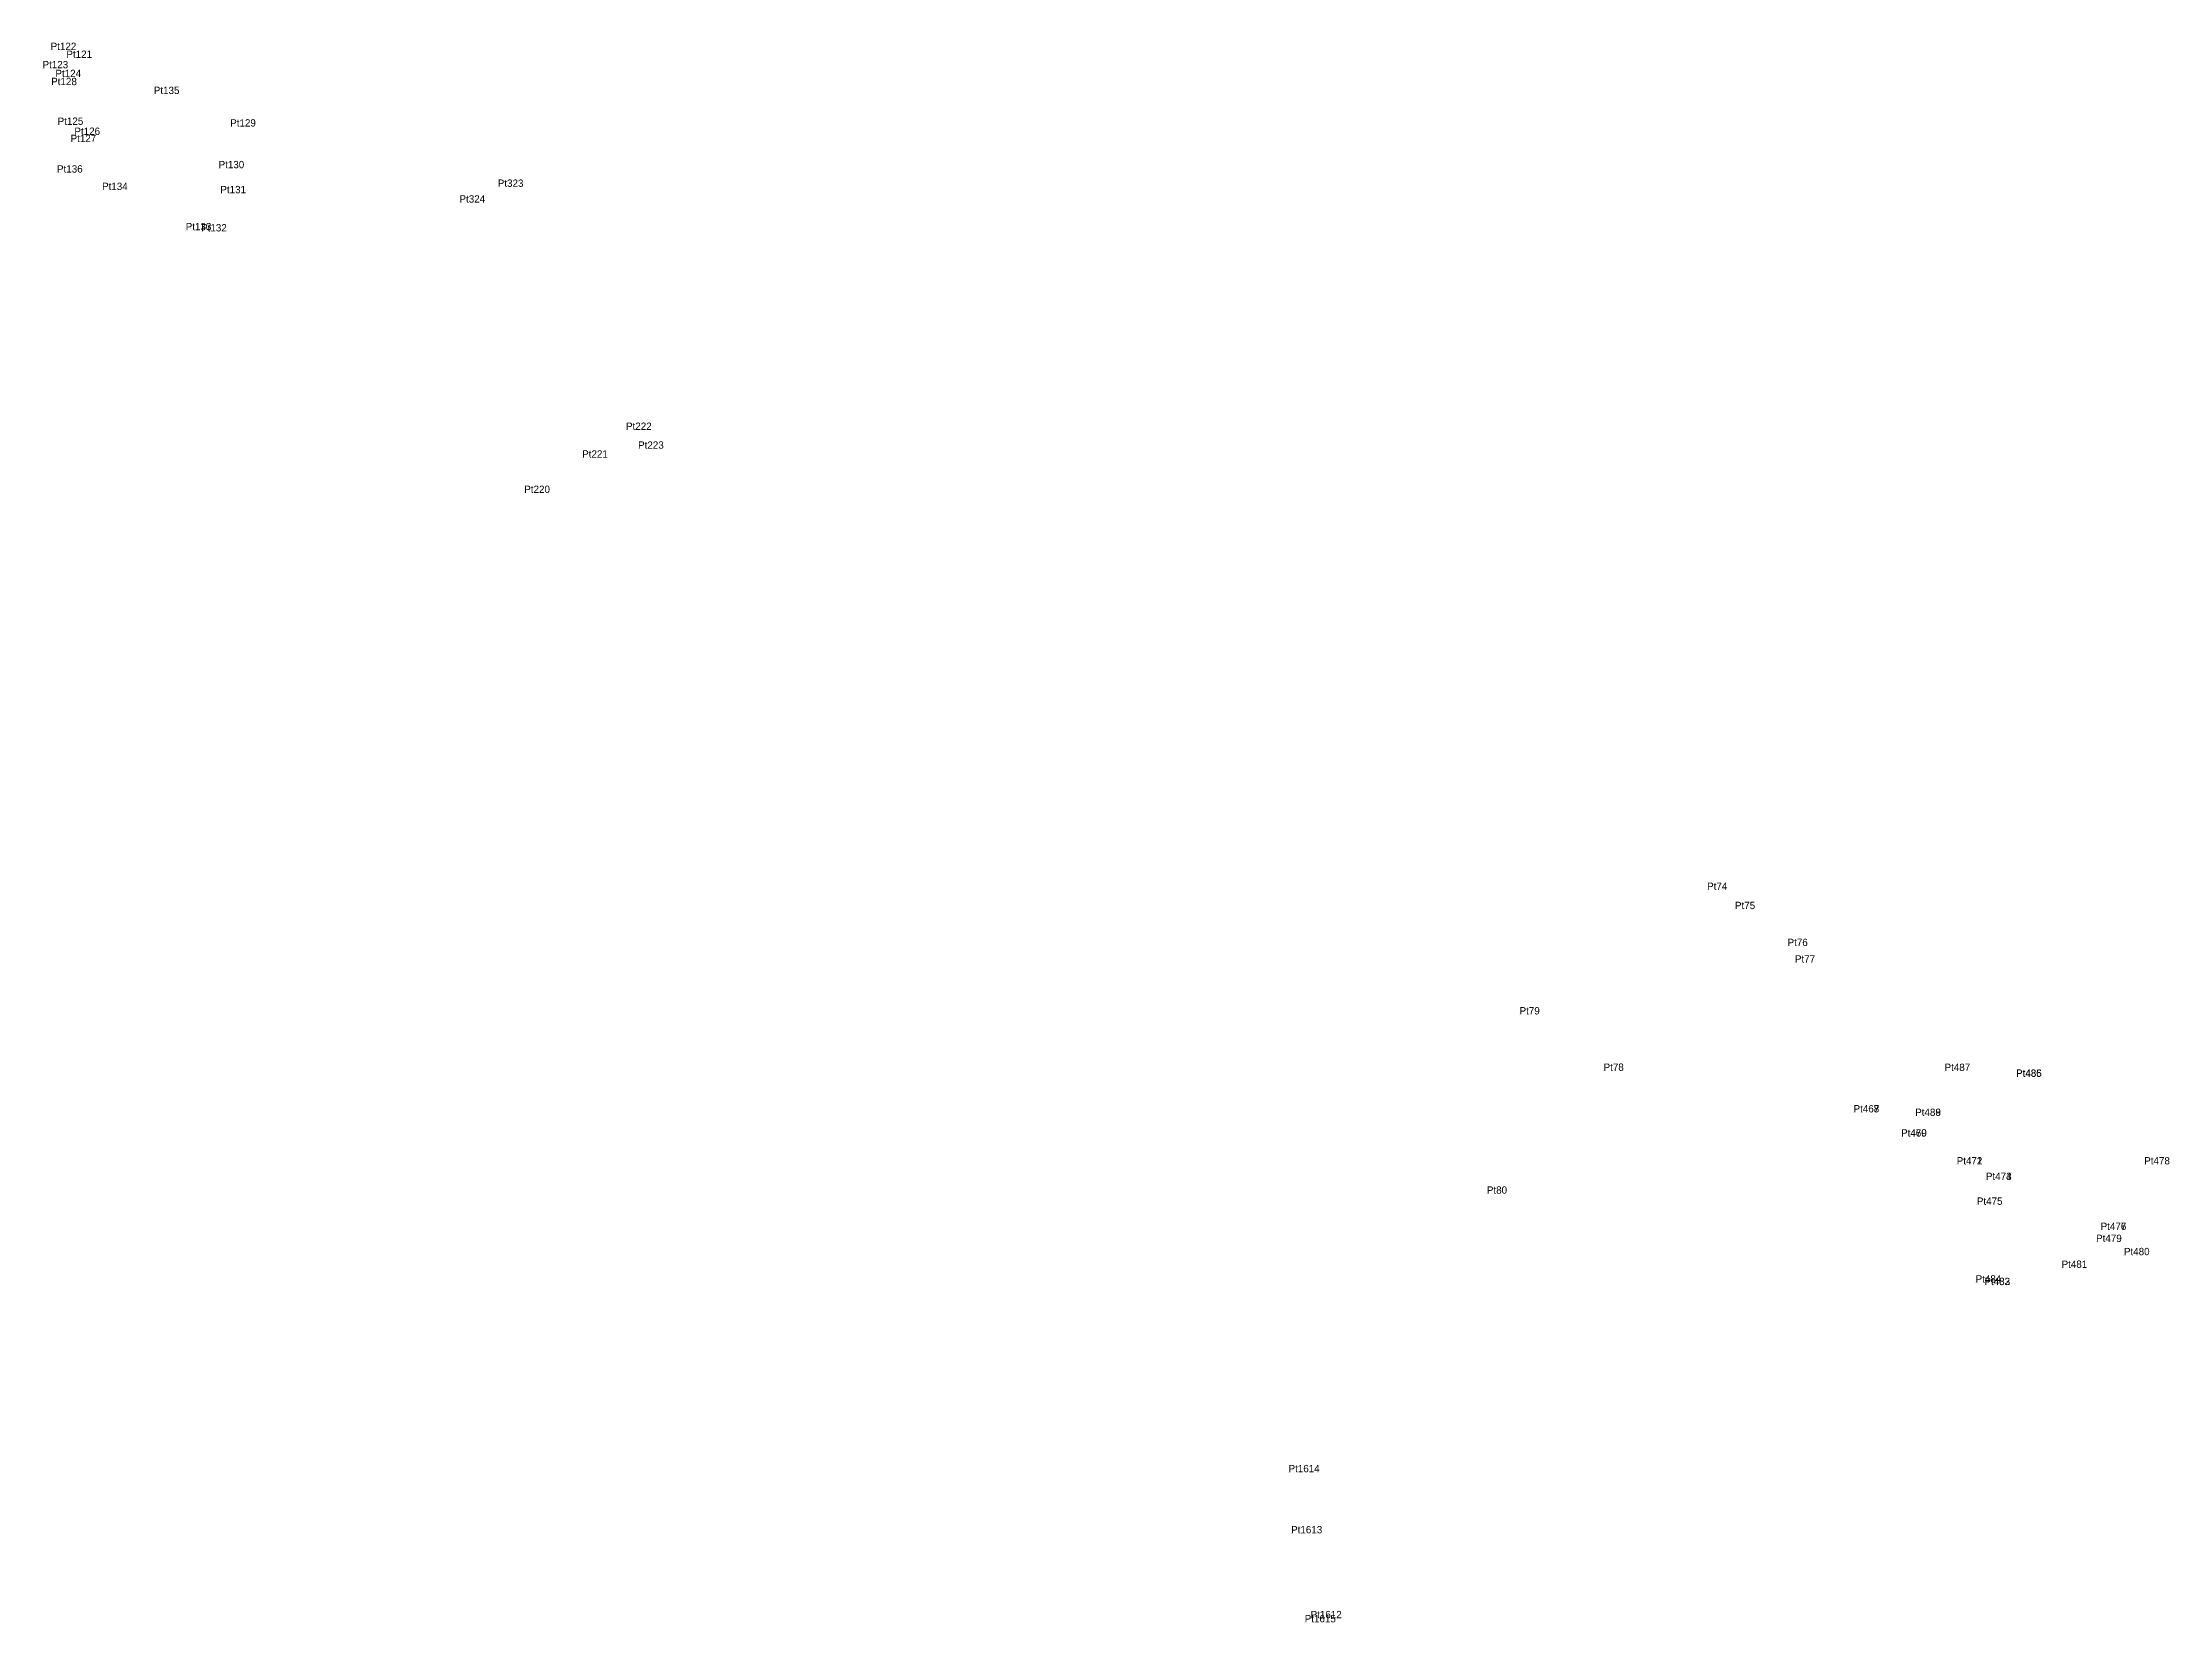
# Model space of a CAD drawing. Extents: x 0 to 667379, y 0 to 1854856.
# Drawn here: x 552030 to 552552, y 1838754 to 1839141 of the extents above; entities that cross this region are included whole.
import ezdxf

# ---------------------------------------------------------------- set-up
doc = ezdxf.new("R2010")
doc.units = 0
doc.layers.add('Level 12', color=7, linetype='Continuous')
doc.layers.add('Level 7', color=7, linetype='Continuous')

msp = doc.modelspace()

# ---------------------------------------------------------------- texts
at = {"layer": 'Level 12'}
for s, p in [('Pt122', (552032.359, 1839139.253)), ('Pt123', (552030.367, 1839134.762)), ('Pt121', (552036.222, 1839137.309)), ('Pt128', (552032.492, 1839130.625)), ('Pt124', (552033.529, 1839132.595)), ('Pt135', (552057.648, 1839128.443)), ('Pt125', (552034.071, 1839120.885)), ('Pt126', (552038.185, 1839118.418)), ('Pt129', (552076.384, 1839120.464)), ('Pt127', (552037.243, 1839116.656)), ('Pt136', (552033.913, 1839109.173)), ('Pt130', (552073.538, 1839110.242)), ('Pt134', (552044.965, 1839104.902)), ('Pt131', (552073.969, 1839104.111)), ('Pt324', (552132.608, 1839101.813)), ('Pt323', (552142, 1839105.68)), ('Pt133', (552065.474, 1839095.023)), ('Pt132', (552069.255, 1839094.737)), ('Pt222', (552173.437, 1839046.058)), ('Pt221', (552162.695, 1839039.245)), ('Pt223', (552176.402, 1839041.434)), ('Pt220', (552148.494, 1839030.589)), ('Pt74', (552438.528, 1838933.219)), ('Pt75', (552445.361, 1838928.499)), ('Pt76', (552458.255, 1838919.445)), ('Pt77', (552460.063, 1838915.39)), ('Pt79', (552392.545, 1838902.664)), ('Pt78', (552413.149, 1838888.829)), ('Pt487', (552496.757, 1838888.79)), ('Pt486', (552514.279, 1838887.382)), ('Pt485', (552514.305, 1838887.351)), ('Pt467', (552474.438, 1838878.632)), ('Pt468', (552474.439, 1838878.635)), ('Pt488', (552489.554, 1838877.77)), ('Pt489', (552489.559, 1838877.76)), ('Pt469', (552486.081, 1838872.686)), ('Pt470', (552486.101, 1838872.721)), ('Pt471', (552499.73, 1838865.862)), ('Pt472', (552499.734, 1838865.866)), ('Pt474', (552506.886, 1838862.055)), ('Pt473', (552506.895, 1838862.055)), ('Pt478', (552545.716, 1838865.873)), ('Pt80', (552384.531, 1838858.688)), ('Pt475', (552504.677, 1838855.963)), ('Pt479', (552533.908, 1838846.85)), ('Pt477', (552535.026, 1838849.786)), ('Pt476', (552535.032, 1838849.786)), ('Pt480', (552540.743, 1838843.606)), ('Pt484', (552504.373, 1838836.896)), ('Pt483', (552506.533, 1838836.287)), ('Pt482', (552506.535, 1838836.264)), ('Pt481', (552525.454, 1838840.505)), ('Pt1614', (552335.898, 1838790.369)), ('Pt1613', (552336.531, 1838775.373)), ('Pt1615', (552339.866, 1838753.539)), ('Pt1612', (552341.302, 1838754.557))]:
    msp.add_text(s, height=1.8, dxfattribs=at).set_placement(p)

# ---------------------------------------------------------------- linework, layer by layer
at = {"layer": 'Level 7'}
for p, q in [((552030.367, 1839134.762), (552030.367, 1839134.762)), ((552032.359, 1839139.253), (552032.359, 1839139.253)), ((552036.222, 1839137.309), (552036.222, 1839137.309)), ((552032.492, 1839130.625), (552032.492, 1839130.625)), ((552033.529, 1839132.595), (552033.529, 1839132.595)), ((552057.648, 1839128.443), (552057.648, 1839128.443)), ((552034.071, 1839120.885), (552034.071, 1839120.885)), ((552076.384, 1839120.464), (552076.384, 1839120.464)), ((552037.243, 1839116.656), (552037.243, 1839116.656)), ((552038.185, 1839118.418), (552038.185, 1839118.418)), ((552033.913, 1839109.173), (552033.913, 1839109.173)), ((552073.538, 1839110.242), (552073.538, 1839110.242)), ((552044.965, 1839104.902), (552044.965, 1839104.902)), ((552073.969, 1839104.111), (552073.969, 1839104.111)), ((552142, 1839105.68), (552142, 1839105.68)), ((552132.608, 1839101.813), (552132.608, 1839101.813)), ((552065.474, 1839095.023), (552065.474, 1839095.023)), ((552069.255, 1839094.737), (552069.255, 1839094.737)), ((552173.437, 1839046.058), (552173.437, 1839046.058)), ((552176.402, 1839041.434), (552176.402, 1839041.434)), ((552162.695, 1839039.245), (552162.695, 1839039.245)), ((552148.494, 1839030.589), (552148.494, 1839030.589)), ((552438.528, 1838933.219), (552438.528, 1838933.219)), ((552445.361, 1838928.499), (552445.361, 1838928.499)), ((552458.255, 1838919.445), (552458.255, 1838919.445)), ((552460.063, 1838915.39), (552460.063, 1838915.39)), ((552392.545, 1838902.664), (552392.545, 1838902.664)), ((552413.149, 1838888.829), (552413.149, 1838888.829)), ((552496.757, 1838888.79), (552496.757, 1838888.79)), ((552514.279, 1838887.382), (552514.279, 1838887.382)), ((552514.305, 1838887.351), (552514.305, 1838887.351)), ((552474.438, 1838878.632), (552474.438, 1838878.632)), ((552474.439, 1838878.635), (552474.439, 1838878.635)), ((552489.554, 1838877.77), (552489.554, 1838877.77)), ((552489.559, 1838877.76), (552489.559, 1838877.76)), ((552486.081, 1838872.686), (552486.081, 1838872.686)), ((552486.101, 1838872.721), (552486.101, 1838872.721)), ((552499.73, 1838865.862), (552499.73, 1838865.862)), ((552499.734, 1838865.866), (552499.734, 1838865.866)), ((552545.716, 1838865.873), (552545.716, 1838865.873)), ((552384.531, 1838858.688), (552384.531, 1838858.688)), ((552506.886, 1838862.055), (552506.886, 1838862.055)), ((552506.895, 1838862.055), (552506.895, 1838862.055)), ((552504.677, 1838855.963), (552504.677, 1838855.963)), ((552535.026, 1838849.786), (552535.026, 1838849.786)), ((552535.032, 1838849.786), (552535.032, 1838849.786)), ((552533.908, 1838846.85), (552533.908, 1838846.85)), ((552540.743, 1838843.606), (552540.743, 1838843.606)), ((552525.454, 1838840.505), (552525.454, 1838840.505)), ((552504.373, 1838836.896), (552504.373, 1838836.896)), ((552506.533, 1838836.287), (552506.533, 1838836.287)), ((552506.535, 1838836.264), (552506.535, 1838836.264)), ((552335.898, 1838790.369), (552335.898, 1838790.369)), ((552336.531, 1838775.373), (552336.531, 1838775.373)), ((552341.302, 1838754.557), (552341.302, 1838754.557)), ((552339.866, 1838753.539), (552339.866, 1838753.539))]:
    msp.add_line(p, q, dxfattribs=at)

msp.set_redraw_order([(e.dxf.handle, doc.entitydb.next_handle()) for e in msp.query("TEXT MTEXT ATTDEF DIMENSION ARC_DIMENSION")])  # texts and dimensions are drawn at this point

doc.saveas('drawing.dxf')
